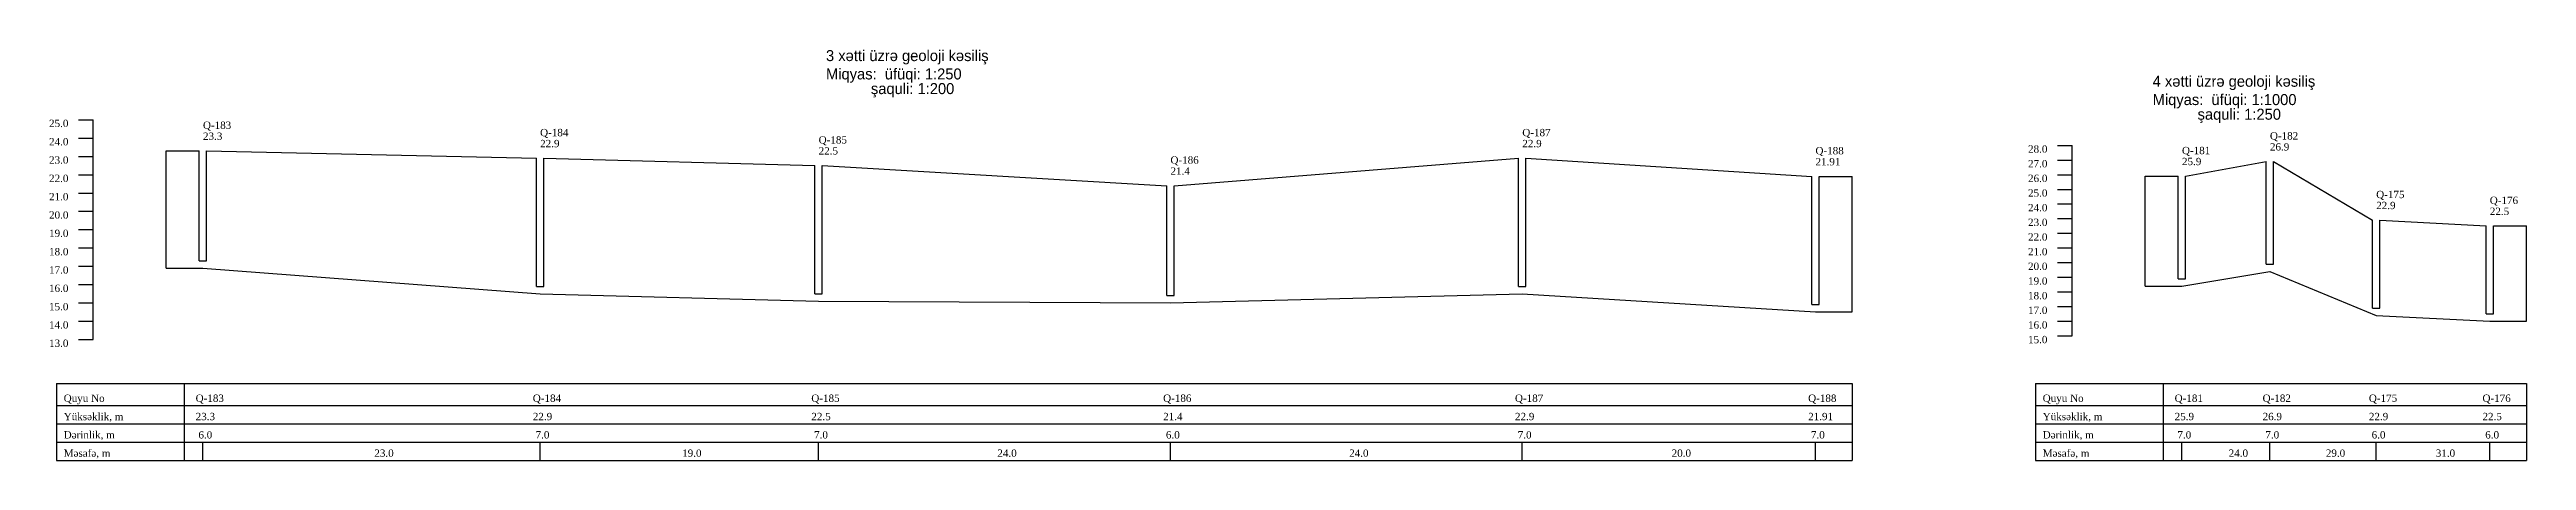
# Model space of a CAD drawing. Header units: metres. Extents: x -12 to 2972, y -38 to 395.
# Drawn here: x 782 to 1458, y -38 to 74 of the extents above; entities that cross this region are included whole.
import ezdxf

# ---------------------------------------------------------------- set-up
doc = ezdxf.new("R2010")
doc.units = ezdxf.units.M
doc.styles.add('TimesNewRoman', font='TimesNewRoman')

msp = doc.modelspace()

# ---------------------------------------------------------------- texts
at = {"char_height": 3, "attachment_point": 1}
for s, insert in [('3 xətti üzrə geoloji kəsiliş', (994, 74)), ('Miqyas:  üfüqi: 1:250', (994, 69)), ('           şaquli: 1:200', (994, 65)), ('4 xətti üzrə geoloji kəsiliş', (1356, 67)), ('Miqyas:  üfüqi: 1:1000', (1356, 62)), ('           şaquli: 1:250', (1356, 58))]:
    msp.add_mtext(s, dxfattribs=dict(at, insert=insert))
at = {"char_height": 2, "attachment_point": 1, "style": 'TimesNewRoman'}
for s, insert in [('25.0', (782, 55)), ('Q-183', (824, 54.5)), ('24.0', (782, 50)), ('23.3', (824, 51.5)), ('Q-184', (916, 52.5)), ('22.9', (916, 49.5)), ('Q-185', (992, 50.5)), ('22.5', (992, 47.5)), ('Q-187', (1184, 52.5)), ('22.9', (1184, 49.5)), ('Q-188', (1264, 47.55)), ('28.0', (1322, 48)), ('Q-181', (1364, 47.6)), ('Q-182', (1388, 51.6)), ('26.9', (1388, 48.6)), ('23.0', (782, 45)), ('Q-186', (1088, 45)), ('21.4', (1088, 42)), ('21.91', (1264, 44.55)), ('27.0', (1322, 44)), ('25.9', (1364, 44.6)), ('22.0', (782, 40)), ('21.0', (782, 35)), ('26.0', (1322, 40)), ('25.0', (1322, 36)), ('Q-175', (1417, 35.6)), ('Q-176', (1448, 34)), ('20.0', (782, 30)), ('24.0', (1322, 32)), ('23.0', (1322, 28)), ('22.9', (1417, 32.6)), ('22.5', (1448, 31)), ('19.0', (782, 25)), ('22.0', (1322, 24)), ('18.0', (782, 20)), ('17.0', (782, 15)), ('21.0', (1322, 20)), ('20.0', (1322, 16)), ('16.0', (782, 10)), ('19.0', (1322, 12)), ('18.0', (1322, 8)), ('15.0', (782, 5)), ('14.0', (782, 0)), ('17.0', (1322, 4)), ('16.0', (1322, 0)), ('13.0', (782, -5)), ('15.0', (1322, -4)), ('Quyu No', (786, -20)), ('Q-183', (822, -20)), ('Q-184', (914, -20)), ('Q-185', (990, -20)), ('Q-186', (1086, -20)), ('Q-187', (1182, -20)), ('Q-188', (1262, -20)), ('Quyu No', (1326, -20)), ('Q-181', (1362, -20)), ('Q-182', (1386, -20)), ('Q-175', (1415, -20)), ('Q-176', (1446, -20)), ('Yüksəklik, m', (786, -25)), ('23.3', (822, -25)), ('22.9', (914, -25)), ('22.5', (990, -25)), ('21.4', (1086, -25)), ('22.9', (1182, -25)), ('21.91', (1262, -25)), ('Yüksəklik, m', (1326, -25)), ('25.9', (1362, -25)), ('26.9', (1386, -25)), ('22.9', (1415, -25)), ('22.5', (1446, -25)), ('Dərinlik, m', (786, -30)), (' 6.0', (822, -30)), (' 7.0', (914, -30)), (' 7.0', (990, -30)), (' 6.0', (1086, -30)), (' 7.0', (1182, -30)), (' 7.0', (1262, -30)), ('Dərinlik, m', (1326, -30)), (' 7.0', (1362, -30)), (' 7.0', (1386, -30)), (' 6.0', (1415, -30)), (' 6.0', (1446, -30)), ('Məsafə, m', (786, -35)), (' 23.0', (870, -35)), (' 19.0', (954, -35)), (' 24.0', (1040, -35)), (' 24.0', (1136, -35)), (' 20.0', (1224, -35)), ('Məsafə, m', (1326, -35)), (' 24.0', (1376, -35)), (' 29.0', (1402.5, -35)), (' 31.0', (1432.5, -35))]:
    msp.add_mtext(s, dxfattribs=dict(at, insert=insert))

# ---------------------------------------------------------------- linework, layer by layer
at = {"color": 7}
for p, q in [((790, 55), (794, 55)), ((794, -5), (794, 55)), ((790, 50), (794, 50)), ((1330, 48), (1334, 48)), ((1334, -4), (1334, 48)), ((790, 45), (794, 45)), ((825, 46.5), (915, 44.5)), ((917, 44.5), (991, 42.5)), ((993, 42.5), (1087, 37)), ((1089, 37), (1183, 44.5)), ((1185, 44.5), (1263, 39.55)), ((1330, 44), (1334, 44)), ((1365, 39.6), (1387, 43.6)), ((1389, 43.6), (1416, 27.6)), ((790, 40), (794, 40)), ((790, 35), (794, 35)), ((1330, 40), (1334, 40)), ((1330, 36), (1334, 36)), ((790, 30), (794, 30)), ((1330, 32), (1334, 32)), ((1330, 28), (1334, 28)), ((1418, 27.6), (1447, 26)), ((790, 25), (794, 25)), ((1330, 24), (1334, 24)), ((790, 20), (794, 20)), ((790, 15), (794, 15)), ((824, 14.5), (916, 7.5)), ((1330, 20), (1334, 20)), ((1330, 16), (1334, 16)), ((1364, 9.6), (1388, 13.6)), ((1388, 13.6), (1417, 1.6)), ((790, 10), (794, 10)), ((916, 7.5), (992, 5.5)), ((1088, 5), (1184, 7.5)), ((1184, 7.5), (1264, 2.55)), ((1330, 12), (1334, 12)), ((1330, 8), (1334, 8)), ((790, 5), (794, 5)), ((790, 0), (794, 0)), ((992, 5.5), (1088, 5)), ((1330, 4), (1334, 4)), ((1330, 0), (1334, 0)), ((1417, 1.6), (1448, 0)), ((790, -5), (794, -5)), ((1330, -4), (1334, -4))]:
    msp.add_line(p, q, dxfattribs=at)
at = {"color": 1}
for p, q in [((823, 16.5), (823, 46.5)), ((825, 16.5), (825, 46.5)), ((915, 9.5), (915, 44.5)), ((917, 9.5), (917, 44.5)), ((991, 7.5), (991, 42.5)), ((993, 7.5), (993, 42.5)), ((1183, 9.5), (1183, 44.5)), ((1185, 9.5), (1185, 44.5)), ((1387, 15.6), (1387, 43.6)), ((1389, 15.6), (1389, 43.6)), ((1087, 7), (1087, 37)), ((1089, 7), (1089, 37)), ((1263, 4.55), (1263, 39.55)), ((1265, 4.55), (1265, 39.55)), ((1363, 11.6), (1363, 39.6)), ((1365, 11.6), (1365, 39.6)), ((1416, 3.6), (1416, 27.6)), ((1418, 3.6), (1418, 27.6)), ((1447, 2), (1447, 26)), ((1449, 2), (1449, 26)), ((823, 16.5), (825, 16.5)), ((1387, 15.6), (1389, 15.6)), ((915, 9.5), (917, 9.5)), ((991, 7.5), (993, 7.5)), ((1087, 7), (1089, 7)), ((1183, 9.5), (1185, 9.5)), ((1363, 11.6), (1365, 11.6)), ((1263, 4.55), (1265, 4.55)), ((1416, 3.6), (1418, 3.6)), ((1447, 2), (1449, 2))]:
    msp.add_line(p, q, dxfattribs=at)
at = {"layer": 'line_layer', "color": 7}
for p, q in [((814, 46.5), (823, 46.5)), ((814, 14.5), (814, 46.5)), ((1265, 39.55), (1274, 39.55)), ((1274, 2.55), (1274, 39.55)), ((1354, 39.6), (1363, 39.6)), ((1354, 9.6), (1354, 39.6)), ((1449, 26), (1458, 26)), ((1458, 0), (1458, 26)), ((814, 14.5), (824, 14.5)), ((1354, 9.6), (1364, 9.6)), ((1264, 2.55), (1274, 2.55)), ((1448, 0), (1458, 0)), ((784, -17), (1274, -17)), ((784, -17), (784, -38)), ((819, -38), (819, -17)), ((1274, -17), (1274, -38)), ((1324, -17), (1458, -17)), ((1324, -17), (1324, -38)), ((1359, -38), (1359, -17)), ((1458, -17), (1458, -38)), ((784, -23), (1274, -23)), ((1324, -23), (1458, -23)), ((784, -28), (1274, -28)), ((784, -33), (1274, -33)), ((824, -38), (824, -33)), ((916, -38), (916, -33)), ((992, -38), (992, -33)), ((1088, -38), (1088, -33)), ((1184, -38), (1184, -33)), ((1264, -38), (1264, -33)), ((1324, -28), (1458, -28)), ((1324, -33), (1458, -33)), ((1364, -38), (1364, -33)), ((1388, -38), (1388, -33)), ((1417, -38), (1417, -33)), ((1448, -38), (1448, -33)), ((784, -38), (1274, -38)), ((1324, -38), (1458, -38))]:
    msp.add_line(p, q, dxfattribs=at)

msp.set_redraw_order([(e.dxf.handle, doc.entitydb.next_handle()) for e in msp.query("TEXT MTEXT ATTDEF DIMENSION ARC_DIMENSION")])  # texts and dimensions are drawn at this point

doc.saveas('drawing.dxf')
